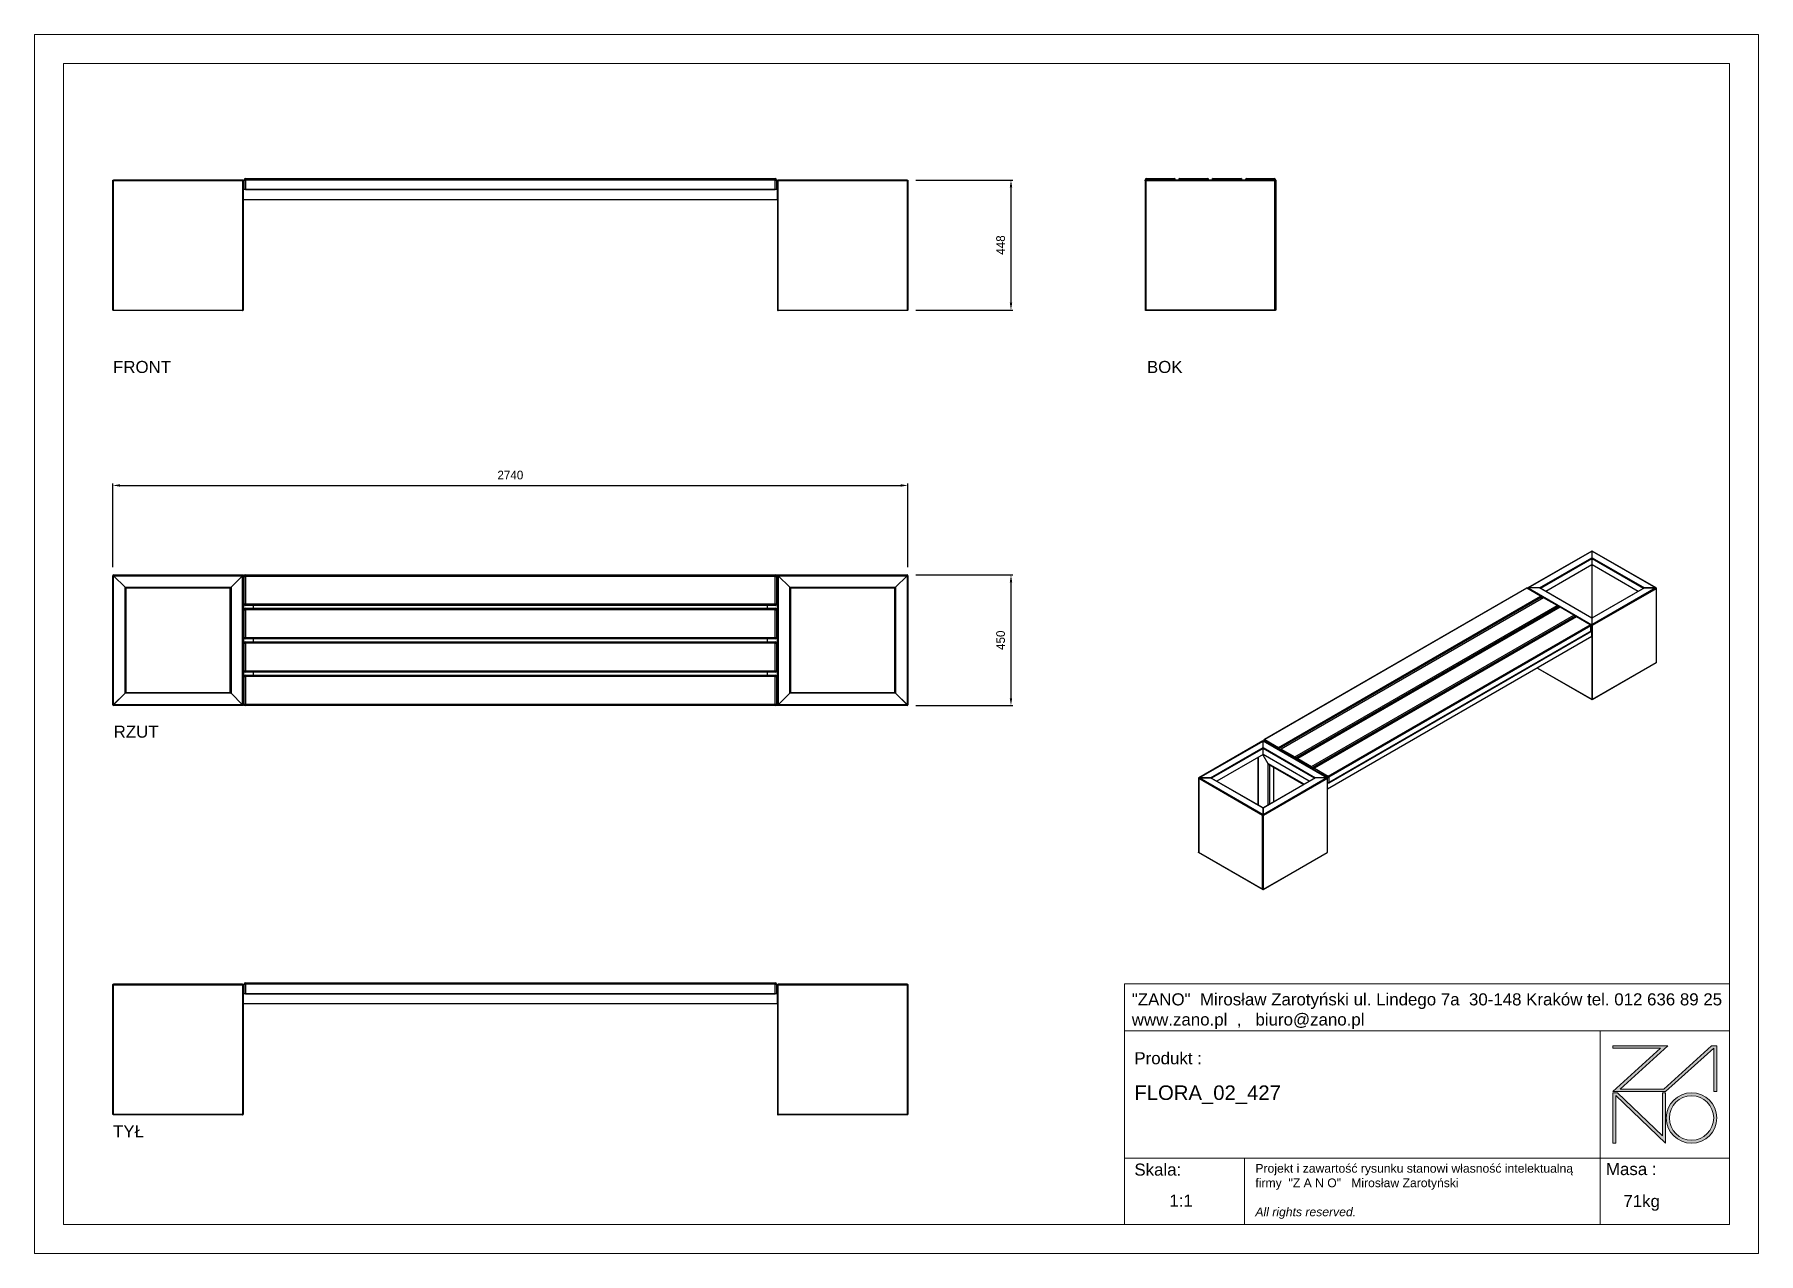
# Model space of a CAD drawing. Header units: millimetres. Extents: x -3518 to 2422, y -6371 to -2171.
import ezdxf

# ---------------------------------------------------------------- set-up
doc = ezdxf.new("R2010")
doc.units = ezdxf.units.MM
doc.header["$PDSIZE"] = -1
doc.layers.add('tabelka', color=155, linetype='Continuous')
doc.layers.add('WYMIAR', color=96, linetype='Continuous')
doc.dimstyles.new('1-1', dxfattribs={"dimtxt": 30, "dimasz": 25, "dimexe": 6.25, "dimexo": 30, "dimgap": 20.625, "dimtad": 1, "dimdec": 1, "dimtxsty": 'Standard', "dimcen": 0, "dimclrd": 2, "dimclre": 2, "dimclrt": 2, "dimadec": 0, "dimazin": 0, "dimtfac": 1, "dimtdec": 1, "dimtmove": 0, "dimatfit": 3, "dimfxl": 0, "dimarcsym": 0})

msp = doc.modelspace()

# ---------------------------------------------------------------- texts
at = {"layer": 'WYMIAR', "char_height": 41.5951, "width": 196.5247, "attachment_point": 1}
for s, insert in [('{\\f@Arial Unicode MS|b0|i0|c238|p34;FRONT}', (-3246.99, -3295.82)), ('{\\f@Arial Unicode MS|b0|i0|c238|p34;BOK}', (315.21, -3295.82)), ('{\\f@Arial Unicode MS|b0|i0|c238|p34;RZUT}', (-3244.98, -4552.33)), ('{\\f@Arial Unicode MS|b0|i0|c238|p34;TYŁ}', (-3246.99, -5929.05))]:
    msp.add_mtext(s, dxfattribs=dict(at, insert=insert))

# ---------------------------------------------------------------- blocks, each defined once
blk = doc.blocks.new('zano')
at = {"layer": 'Defpoints', "lineweight": 5}
for points in [[(6270.2, 3716.2), (6270.2, 3707.4), (6434.8, 3707.4), (6270.2, 3558.4), (6452.4, 3558.4), (6617.9, 3708.2), (6617.9, 3558.4), (6628.6, 3558.4), (6628.6, 3716.2), (6610.7, 3716.2), (6446.1, 3567.2), (6295.4, 3567.2), (6459.9, 3716.2), (6270.2, 3716.2), (6270.2, 3707.4)], [(6270.2, 3554.4), (6286.2, 3554.4), (6441.7, 3405.6), (6441.7, 3554.4), (6452.4, 3554.4), (6452.4, 3380.5), (6281, 3544.6), (6281, 3380.5), (6270.2, 3380.5)]]:
    blk.add_hatch(color=251, dxfattribs=at).paths.add_polyline_path(points)
h = blk.add_hatch(color=251, dxfattribs=at)
h.paths.add_polyline_path([(6454.7, 3467.4, 1), (6628.6, 3467.4, 1)])
h.paths.add_polyline_path([(6617.9, 3467.4, -1), (6465.4, 3467.4, -1)], flags=16)
at = {"layer": 'Defpoints', "color": 251, "lineweight": 5}
blk.add_lwpolyline([(6434.8, 3707.4), (6270.2, 3558.4), (6452.4, 3558.4), (6617.9, 3708.2), (6617.9, 3558.4), (6628.6, 3558.4), (6628.6, 3716.2), (6610.7, 3716.2), (6446.1, 3567.2), (6295.4, 3567.2), (6459.9, 3716.2), (6270.2, 3716.2), (6270.2, 3707.4), (6432.1, 3707.4)], dxfattribs=at)
for points in [[(6270.2, 3716.2), (6270.2, 3707.4), (6434.8, 3707.4), (6270.2, 3558.4), (6452.4, 3558.4), (6617.9, 3708.2), (6617.9, 3558.4), (6628.6, 3558.4), (6628.6, 3716.2), (6610.7, 3716.2), (6446.1, 3567.2), (6295.4, 3567.2), (6459.9, 3716.2), (6270.2, 3716.2), (6270.2, 3707.4)], [(6270.2, 3554.4), (6286.2, 3554.4), (6441.7, 3405.6), (6441.7, 3554.4), (6452.4, 3554.4), (6452.4, 3380.5), (6281, 3544.6), (6281, 3380.5), (6270.2, 3380.5)]]:
    blk.add_lwpolyline(points, close=True, dxfattribs=at)
for radius in [87, 76.3]:
    blk.add_circle((6541.7, 3467.4), radius, dxfattribs=at)
blk = doc.blocks.new('TABELA')
at = {"layer": 'tabelka', "lineweight": 5}
for p, q in [((4587.4, 3929.4), (6672.4, 3929.4)), ((4587.4, 3767.6), (4587.4, 3929.4)), ((4587.4, 3929.4), (6672.4, 3929.4)), ((6226.5, 3767.6), (6226.5, 3329)), ((4587.4, 3329), (6672.4, 3329)), ((5001.6, 3329), (5001.6, 3100.4)), ((6226.5, 3329), (6226.5, 3100.4))]:
    blk.add_line(p, q, dxfattribs=at)
blk.add_lwpolyline([(4587.4, 3767.6), (6672.4, 3767.6), (6672.4, 3100.4), (4587.4, 3100.4)], close=True, dxfattribs=at)
blk.add_blockref('zano', (0, 0))
at = {"layer": 'tabelka', "lineweight": 5, "attachment_point": 1}
for s, insert, char_height, width in [('{\\fArial|b0|i0|c238|p34;"ZANO"  Mirosław Zarotyński ul. Lindego 7a  30-148 Kraków tel. 012 636 89 25\\Pwww.zano.pl  ,   biuro@zano.pl}', (4613, 3896.9), 41.595, 2040.38), ('{\\fArial|b0|i0|c238|p34;Produkt : }', (4622, 3694.1), 41.595, 265.273), ('{\\fArial|b0|i0|c238|p34;FLORA_02_427 }', (4622, 3579.5), 50, 713.135), ('{\\fArial|b0|i0|c238|p34;Skala: }', (4622, 3310.3), 41.595, 191.675), ('{\\fArial|b0|i0|c238|p34;Masa :}', (6246.7, 3312.2), 41.595, 200.457), ('{\\fArial|b0|i0|c238|p34;1:1}', (4742.5, 3203.5), 41.595, 42.482), ('{\\fArial|b0|i0|c238|p34;71kg}', (6306.7, 3201.8), 41.595, 42.482)]:
    blk.add_mtext(s, dxfattribs=dict(at, insert=insert, char_height=char_height, width=width))
at = {"layer": 'tabelka', "color": 1, "lineweight": 5, "insert": (5038.9, 3308.9), "char_height": 30, "width": 1186.12, "attachment_point": 1}
blk.add_mtext('{\\fArial|b0|i0|c0|p34;Projekt i zawartość rysunku stanowi własność intelektualną firmy \\fArial|b0|i0|c238|p34; "Z A N O"   Mirosław Zarotyński\\fArial|b0|i1|c238|p34;\\P\\PAll rights reserved.}', dxfattribs=at)
blk = doc.blocks.new('izometria')
for p, q in [((-5038.4, 1759), (-5352.8, 1577.5)), ((-5350.9, 1577.6), (-5036.9, 1758.8)), ((-5295, 1577.6), (-5036.9, 1726.5)), ((-5036.9, 1721.6), (-5289.9, 1575.6)), ((-5036.9, 1758.8), (-5036.9, 1726.5)), ((-5036.9, 1721.6), (-5036.9, 1692.2)), ((-5036.8, 1758.8), (-4723, 1577.6)), ((-5036.8, 1726.5), (-5036.8, 1758.8)), ((-5036.8, 1726.5), (-4778.9, 1577.6)), ((-5036.8, 1692.2), (-5036.8, 1721.6)), ((-4783.9, 1575.6), (-5036.8, 1721.6)), ((-4721.4, 1577.7), (-5035.4, 1759)), ((-5036.9, 1692.2), (-5264.4, 1560.9)), ((-5037.6, 1691.9), (-5037.6, 1430)), ((-4809.4, 1560.9), (-5036.8, 1692.2)), ((-5036.2, 1430), (-5036.2, 1691.9)), ((-5359.4, 1576.8), (-6649.8, 831.8)), ((-5356.9, 1576.5), (-6647.3, 831.6)), ((-6580.2, 792.8), (-5289.7, 1537.8)), ((-5286.2, 1531.6), (-6576.6, 786.7)), ((-5278, 1529.8), (-6568.5, 784.9)), ((-5275.5, 1529.6), (-6566, 784.6)), ((-5289.7, 1537.8), (-5356.9, 1576.5)), ((-5287.2, 1538), (-5354.4, 1576.8)), ((-5350.9, 1577.6), (-5036.9, 1396.3)), ((-5350.9, 1577.6), (-5350.9, 1577.6)), ((-5295, 1577.6), (-5350.9, 1577.6)), ((-5036.9, 1428.6), (-5295, 1577.6)), ((-5036.9, 1429.6), (-5292, 1576.8)), ((-5286.2, 1525.2), (-5286.2, 1531.6)), ((-5277.3, 1530.2), (-5284.8, 1534.5)), ((-5284.7, 1526), (-5284.7, 1533.7)), ((-5208.4, 1490.8), (-5275.5, 1529.6)), ((-5205.9, 1491.1), (-5273, 1529.8)), ((-4723, 1577.5), (-5036.9, 1396.3)), ((-4778.9, 1577.5), (-5036.9, 1428.6)), ((-4781.9, 1576.8), (-5036.9, 1429.6)), ((-4720.8, 1573.9), (-5035.5, 1392.2)), ((-4778.9, 1577.6), (-4778.9, 1577.5)), ((-4723, 1577.6), (-4778.9, 1577.6)), ((-4778.9, 1577.5), (-4723, 1577.5)), ((-4721.5, 1576), (-4720.8, 1576.3)), ((-4720.8, 1573.9), (-4720.8, 1210.5)), ((-4719.9, 1211.7), (-4719.9, 1575.1)), ((-6498.8, 745.8), (-5208.4, 1490.8)), ((-5204.8, 1484.7), (-6495.3, 739.7)), ((-5196.7, 1482.9), (-6487.2, 737.9)), ((-5194.2, 1482.7), (-6484.7, 737.7)), ((-6417.5, 698.9), (-5127.1, 1443.9)), ((-5204.8, 1478.2), (-5204.8, 1484.7)), ((-5196, 1483.3), (-5203.4, 1487.6)), ((-5203.4, 1479.1), (-5203.4, 1486.7)), ((-5127.1, 1443.9), (-5194.2, 1482.7)), ((-5124.6, 1444.1), (-5191.7, 1482.9)), ((-5123.5, 1437.7), (-6414, 692.8)), ((-5115.4, 1436), (-6405.9, 691)), ((-5112.9, 1435.7), (-6403.4, 690.7)), ((-5036.9, 1366.9), (-6338, 615.8)), ((-6336.2, 652), (-5045.7, 1396.9)), ((-5042.2, 1390.8), (-6332.7, 645.8)), ((-6332.7, 618.9), (-5042.2, 1363.9)), ((-5123.5, 1431.3), (-5123.5, 1437.7)), ((-5114.7, 1436.3), (-5122.1, 1440.6)), ((-5122.1, 1432.1), (-5122.1, 1439.8)), ((-5045.7, 1396.9), (-5112.9, 1435.7)), ((-5043.2, 1397.2), (-5110.4, 1436)), ((-5042.2, 1363.9), (-5042.2, 1390.8)), ((-5038.3, 1392.2), (-5040.8, 1393.7)), ((-5040.7, 1365.9), (-5040.7, 1392.8)), ((-5040.7, 1369.1), (-5036.9, 1366.9)), ((-5036.9, 1366.9), (-5040.7, 1366.9)), ((-5036.9, 1393.1), (-5038.3, 1392.2)), ((-5038.3, 1392.2), (-5038.3, 1367.7)), ((-5036.9, 1428.6), (-5036.9, 1396.3)), ((-5036.9, 1428.6), (-5036.9, 1396.3)), ((-5036.9, 1396.3), (-5036.9, 1394.7)), ((-5036.9, 1394.7), (-5036.9, 1396.3)), ((-5036.9, 1393.1), (-5036.9, 1366.9)), ((-5036.9, 1393.1), (-5035.5, 1392.2)), ((-5036.9, 1393.1), (-5036.9, 1029.7)), ((-5036.9, 1338.3), (-5036.9, 1366.9)), ((-5035.5, 1392.2), (-5035.5, 1028.9)), ((-5036.9, 1338.3), (-6338, 587.2)), ((-5038.3, 1337.5), (-5038.3, 1029.7)), ((-5036.9, 1338.3), (-5036.9, 1030.5)), ((-5035.5, 1028.9), (-4720.8, 1210.5)), ((-4720.1, 1210.1), (-5035.5, 1028.1)), ((-4720.1, 1210.1), (-4720.1, 1211.2)), ((-5305.8, 1183.1), (-5037.7, 1028.3)), ((-5304.9, 1183.6), (-5038.3, 1029.7)), ((-5036.9, 1030.5), (-5038.3, 1029.7)), ((-5036.9, 1030.5), (-5036.9, 1030.5)), ((-5036.9, 1030.5), (-5036.9, 1030.5)), ((-5036.9, 1029.7), (-5035.5, 1028.9)), ((-5036.9, 1028.2), (-5036.6, 1029.5)), ((-5036.9, 1028.2), (-5036.2, 1027.8)), ((-5036.2, 1027.8), (-5035.9, 1029.1)), ((-6657.2, 824.4), (-6971.6, 642.9)), ((-6970.1, 642.8), (-6656.2, 824)), ((-6914.2, 642.8), (-6656.2, 791.8)), ((-6656.2, 786.9), (-6909.1, 640.8)), ((-6656.2, 791.8), (-6656.2, 824)), ((-6342.2, 642.8), (-6656.2, 824)), ((-6656.2, 791.8), (-6398.1, 642.8)), ((-6656.2, 757.5), (-6656.2, 786.9)), ((-6403.2, 640.8), (-6656.2, 786.9)), ((-6340.2, 642.6), (-6655.2, 824.5)), ((-6652.3, 827.5), (-6652.3, 822.8)), ((-6583.7, 786.7), (-6650.9, 825.4)), ((-6650.9, 825.4), (-6650.9, 822)), ((-6647.3, 831.6), (-6580.2, 792.8)), ((-6583.7, 783.2), (-6583.7, 786.7)), ((-6576.6, 786.7), (-6576.6, 779.1)), ((-6571, 780.5), (-6571, 775.9)), ((-6502.4, 739.7), (-6569.6, 778.5)), ((-6569.6, 778.5), (-6569.6, 775)), ((-6566, 784.6), (-6498.8, 745.8)), ((-6656.2, 757.5), (-6883.7, 626.1)), ((-6681.8, 742.7), (-6681.8, 509.6)), ((-6679.9, 743.8), (-6679.9, 508.5)), ((-6657.1, 757), (-6632.4, 714.3)), ((-6428.7, 626.1), (-6656.2, 757.5)), ((-6632.4, 714.3), (-6632.4, 508.5)), ((-6454.2, 611.4), (-6632.4, 714.3)), ((-6627.9, 709.5), (-6456.1, 610.3)), ((-6623.4, 706.9), (-6623.4, 513.7)), ((-6604.1, 695.8), (-6604.1, 524.8)), ((-6602.3, 525.9), (-6602.3, 694.7)), ((-6502.4, 736.2), (-6502.4, 739.7)), ((-6495.3, 739.7), (-6495.3, 732.2)), ((-6489.7, 733.6), (-6489.7, 728.9)), ((-6421.1, 692.8), (-6488.2, 731.6)), ((-6488.2, 731.6), (-6488.2, 728.1)), ((-6484.7, 737.7), (-6417.5, 698.9)), ((-6421.1, 689.3), (-6421.1, 692.8)), ((-6414, 692.8), (-6414, 685.2)), ((-6408.4, 686.7), (-6408.4, 682)), ((-6339.7, 645.8), (-6406.9, 684.6)), ((-6406.9, 684.6), (-6406.9, 681.1)), ((-6403.4, 690.7), (-6336.2, 652)), ((-6973.1, 640.3), (-6973.1, 277)), ((-6971.6, 641.2), (-6972.2, 641.5)), ((-6658.3, 457.9), (-6972.2, 639.1)), ((-6972.2, 639.1), (-6972.2, 275.7)), ((-6914.2, 642.8), (-6970.1, 642.8)), ((-6656.2, 461.6), (-6970.1, 642.7)), ((-6970.1, 642.7), (-6914.2, 642.7)), ((-6914.2, 642.7), (-6914.2, 642.8)), ((-6656.2, 493.8), (-6914.2, 642.7)), ((-6656.2, 494.8), (-6911.2, 642)), ((-6342.2, 642.8), (-6656.1, 461.6)), ((-6398.1, 642.8), (-6656.1, 493.8)), ((-6401.1, 642.1), (-6656.1, 494.8)), ((-6339.4, 639.5), (-6654.1, 457.9)), ((-6342.2, 642.8), (-6398.1, 642.8)), ((-6339.9, 640.8), (-6339.4, 641.1)), ((-6339.7, 642.2), (-6339.7, 645.8)), ((-6339.4, 639.5), (-6339.4, 641.1)), ((-6339.4, 276.1), (-6339.4, 639.5)), ((-6338, 615.8), (-6339.4, 616.6)), ((-6338, 615.8), (-6338, 618.2)), ((-6338, 587.2), (-6338, 615.8)), ((-6332.7, 645.8), (-6332.7, 618.9)), ((-6338, 587.2), (-6339.4, 588.1)), ((-6656.9, 458.7), (-6658.3, 457.9)), ((-6658.3, 94.5), (-6658.3, 457.9)), ((-6655.6, 459.3), (-6656.8, 458.7)), ((-6656.2, 493.8), (-6656.2, 461.6)), ((-6656.2, 459.9), (-6656.2, 461.6)), ((-6656.1, 461.6), (-6656.1, 493.8)), ((-6656.1, 459.9), (-6656.1, 461.6)), ((-6655.5, 458.7), (-6654.1, 457.9)), ((-6654.1, 94.5), (-6654.1, 457.9)), ((-6973, 275.3), (-6973, 276.4)), ((-6656.2, 92.5), (-6973, 275.3)), ((-6658.3, 94.5), (-6972.2, 275.7)), ((-6340.8, 274.5), (-6656.2, 92.5)), ((-6654.1, 94.5), (-6339.4, 276.1)), ((-6340.1, 275.1), (-6340.3, 275.6)), ((-6656.2, 92.5), (-6656.2, 94))]:
    blk.add_line(p, q)
at = {"flags": 128}
for points in [[(-5036.8, 1758.1), (-5036.9, 1758.1), (-5036.9, 1758.1)], [(-5036.8, 1756.9), (-5036.9, 1756.9), (-5036.9, 1756.9)], [(-5036.9, 1726.5), (-5036.9, 1726), (-5036.9, 1725.4), (-5036.9, 1724.8), (-5036.9, 1724.1), (-5036.9, 1723.4), (-5036.9, 1722.7), (-5036.9, 1722.2), (-5036.9, 1721.6)], [(-5036.8, 1721.6), (-5036.8, 1722.1), (-5036.8, 1722.6), (-5036.8, 1723.2), (-5036.8, 1723.8), (-5036.8, 1724.4), (-5036.8, 1725), (-5036.8, 1725.5), (-5036.8, 1726.1), (-5036.8, 1726.5)], [(-5036.9, 1429.6), (-5036.9, 1429.6), (-5036.9, 1429.5), (-5036.9, 1429.3), (-5036.9, 1429), (-5036.9, 1428.6)], [(-5036.9, 1428.6), (-5036.9, 1429), (-5036.9, 1429.3), (-5036.9, 1429.5), (-5036.9, 1429.6), (-5036.9, 1429.6)], [(-5036.9, 1394.7), (-5036.9, 1394.5), (-5036.9, 1394.4), (-5036.9, 1394.2), (-5036.9, 1394), (-5036.9, 1393.8), (-5036.9, 1393.6), (-5036.9, 1393.4), (-5036.9, 1393.2), (-5036.9, 1393.1)], [(-5038.3, 1029.7), (-5038.3, 1029.3), (-5038.2, 1029), (-5038.1, 1028.7), (-5037.9, 1028.5), (-5037.7, 1028.3), (-5037.5, 1028.2), (-5037.2, 1028.2), (-5036.9, 1028.2)], [(-6656.2, 786.9), (-6656.2, 787.3), (-6656.2, 787.9), (-6656.2, 788.4), (-6656.2, 789), (-6656.2, 789.6), (-6656.2, 790.2), (-6656.2, 790.8), (-6656.2, 791.3), (-6656.2, 791.8)], [(-6656.2, 791.8), (-6656.2, 791.3), (-6656.2, 790.8), (-6656.2, 790.2), (-6656.2, 789.6), (-6656.2, 789), (-6656.2, 788.4), (-6656.2, 787.9), (-6656.2, 787.3), (-6656.2, 786.9)], [(-6656.2, 494.8), (-6656.2, 494.8), (-6656.2, 494.7), (-6656.2, 494.5), (-6656.2, 494.2), (-6656.2, 493.8)], [(-6656.1, 493.8), (-6656.1, 494.2), (-6656.1, 494.6), (-6656.1, 494.8), (-6656.1, 494.8)]]:
    blk.add_lwpolyline(points, dxfattribs=at)
for centre, radius, start, end in [((-5356.9, 1572.5), 5, 60.00269, 119.99731), ((-5358.3, 1574.5), 2.51, 54.38247, 114.30751), ((-5355.4, 1574.5), 2.51, 65.69196, 125.61853), ((-5288.2, 1535.7), 2.51, 65.69196, 125.61853), ((-5293.8, 1531.3), 7.68, 2.6056, 57.39445), ((-5289.7, 1533.7), 5, 0, 60.00269), ((-5287.2, 1533.9), 2.51, 294.37219, 354.30824), ((-5275.5, 1525.5), 5, 60.00269, 119.99731), ((-5277, 1527.6), 2.51, 54.38277, 114.30709), ((-5274.1, 1527.6), 2.51, 65.69196, 125.61853), ((-4721.3, 1575.1), 1.31, 290.77509, 69.22442), ((-5206.9, 1488.8), 2.51, 65.69196, 125.61853), ((-5212.5, 1484.3), 7.68, 2.60556, 57.39447), ((-5208.4, 1486.7), 5, 0, 60.00269), ((-5205.9, 1487), 2.51, 294.37218, 354.30806), ((-5194.2, 1478.6), 5, 60.00269, 119.99731), ((-5195.7, 1480.6), 2.51, 54.3828, 114.30709), ((-5192.8, 1480.6), 2.51, 65.69196, 125.61853), ((-5125.6, 1441.8), 2.51, 65.69196, 125.61853), ((-5131.2, 1437.4), 7.68, 2.60557, 57.39448), ((-5127.1, 1439.8), 5, 0, 60.00269), ((-5124.6, 1440), 2.51, 294.37239, 354.30776), ((-5112.9, 1431.6), 5, 60.00269, 119.99731), ((-5114.4, 1433.7), 2.51, 54.38277, 114.30709), ((-5111.4, 1433.7), 2.51, 65.69196, 125.61853), ((-5044.3, 1394.9), 2.51, 65.69196, 125.61853), ((-5049.9, 1390.5), 7.68, 2.60542, 57.39458), ((-5045.7, 1392.8), 5, 360, 60.00269), ((-5043.2, 1393.1), 2.51, 294.37179, 354.30809), ((-5043.2, 1366.2), 2.51, 294.37179, 354.30809), ((-4721.4, 1211.9), 1.51, 294.3745, 354.3019), ((-5036.6, 1029.9), 2.15, 280.63303, 300.89526), ((-6647.3, 827.5), 5, 119.99731, 180), ((-6649.8, 827.7), 2.51, 185.69424, 245.62634), ((-6643.2, 825.1), 7.68, 122.60549, 177.39451), ((-6648.8, 829.5), 2.51, 54.38247, 114.30751), ((-6576, 786.3), 7.68, 122.60549, 177.39451), ((-6580.2, 793.5), 7.69, 242.60963, 297.39032), ((-6584.3, 786.3), 7.68, 2.6056, 57.39445), ((-6566, 780.5), 5, 119.99731, 180), ((-6568.5, 780.8), 2.51, 185.69436, 245.62622), ((-6561.9, 778.2), 7.68, 122.60549, 177.39451), ((-6567.5, 782.6), 2.51, 54.38277, 114.30709), ((-6494.7, 739.4), 7.68, 122.60549, 177.39451), ((-6498.8, 746.5), 7.69, 242.60961, 297.39036), ((-6503, 739.4), 7.68, 2.60556, 57.39447), ((-6484.7, 733.6), 5, 119.99731, 180), ((-6487.2, 733.8), 2.51, 185.69424, 245.62627), ((-6480.6, 731.2), 7.68, 122.60549, 177.39451), ((-6486.2, 735.6), 2.51, 54.3828, 114.30709), ((-6413.4, 692.4), 7.68, 122.60549, 177.39451), ((-6417.5, 699.6), 7.69, 242.6096, 297.39035), ((-6421.7, 692.4), 7.68, 2.60557, 57.39448), ((-6403.4, 686.7), 5, 119.99731, 180), ((-6405.9, 686.9), 2.51, 185.69407, 245.6264), ((-6399.2, 684.3), 7.68, 122.60549, 177.39451), ((-6404.8, 688.7), 2.51, 54.38277, 114.30709), ((-6971.8, 640.3), 1.31, 110.78328, 249.21642), ((-6332.1, 645.5), 7.68, 122.60549, 177.39451), ((-6336.2, 652.7), 7.69, 242.6095, 297.3905), ((-6336.2, 625.8), 7.77, 245.95798, 297.20525), ((-6340.3, 645.5), 7.68, 2.60542, 57.39458), ((-6656.2, 461.9), 4.61, 242.60972, 297.39037), ((-6656.2, 460), 1.54, 242.6102, 297.38973), ((-6971.6, 277.1), 1.51, 185.6945, 245.62548), ((-6342.6, 277.6), 3.55, 300.54373, 315.03694), ((-6656.2, 98.6), 4.61, 242.60972, 297.39037)]:
    blk.add_arc(centre, radius, start, end)
for centre, major_axis, ratio, start_param, end_param in [((-5350.9, 1575.1), (2.49, 1.88), 0.711574, 1.079343, 1.965836), ((-5295, 1575.1), (4.24, 0), 0.577382, 0.785479, 1.570796), ((-4778.9, 1575.1), (4.24, 0), 0.577382, 1.570796, 2.538934), ((-4778.9, 1575.1), (4.24, 0), 0.577382, 1.570796, 2.356113), ((-5036.9, 1393.9), (0.91, 2.92), 0.368996, 0.702745, 2.273541), ((-6656.2, 821.6), (0.91, 2.92), 0.368996, 6.200613, 6.98593), ((-6627.9, 716.9), (-4.53, 7.84), 0.577335, 1.570756, 2.356235), ((-6627.9, 716.9), (-4.53, 7.84), 0.577335, 1.570756, 2.356235), ((-6914.2, 640.4), (4.24, 0), 0.577382, 0.602658, 1.570796), ((-6914.2, 640.3), (4.24, 0), 0.577382, 0.785479, 1.570796), ((-6398.1, 640.3), (4.24, 0), 0.577382, 1.570796, 2.356113), ((-6398.1, 640.3), (4.24, 0), 0.577382, 1.570796, 2.356113), ((-6342.2, 640.3), (2.49, 1.88), 0.711574, 5.791732, 7.362529)]:
    blk.add_ellipse(centre, major_axis=major_axis, ratio=ratio, start_param=start_param, end_param=end_param)
for points, knots in [([(-5036.9, 1758.8), (-5037.2, 1758.9), (-5037.8, 1759.1), (-5038.3, 1759.1), (-5038.4, 1758.9), (-5038.4, 1758.9)], [0, 0, 0, 0, 0.499964, 0.999922, 1, 1, 1, 1]), ([(-5035.4, 1758.9), (-5035.4, 1758.9), (-5035.4, 1759.3), (-5036.1, 1759.1), (-5036.6, 1758.9), (-5036.8, 1758.8)], [0, 0, 0, 0, 0.000064, 0.499987, 1, 1, 1, 1]), ([(-5353.6, 1576.3), (-5353.5, 1576.5), (-5353.4, 1577), (-5352.9, 1577.5), (-5352.1, 1577.7), (-5351.4, 1577.7), (-5351, 1577.6), (-5350.9, 1577.6)], [0, 0, 0, 0, 0.136815, 0.408693, 0.695725, 0.845849, 1, 1, 1, 1]), ([(-4723, 1577.6), (-4722.7, 1577.7), (-4722.1, 1578), (-4721.4, 1577.8), (-4720.9, 1577.2), (-4720.9, 1576.6), (-4720.8, 1576.3)], [0, 0, 0, 0, 0.250029, 0.500014, 0.750017, 1, 1, 1, 1]), ([(-4720.8, 1573.9), (-4720.9, 1574.2), (-4720.9, 1574.9), (-4721.4, 1576), (-4722.1, 1576.9), (-4722.7, 1577.3), (-4723, 1577.5)], [0, 0, 0, 0, 0.249999, 0.499998, 0.749998, 1, 1, 1, 1]), ([(-5036.9, 1396.3), (-5036.8, 1396.2), (-5036.6, 1395.9), (-5036.2, 1395.3), (-5035.9, 1394.5), (-5035.6, 1393.6), (-5035.5, 1392.8), (-5035.5, 1392.4), (-5035.5, 1392.2)], [0, 0, 0, 0, 0.163333, 0.301083, 0.499179, 0.723157, 0.854997, 1, 1, 1, 1]), ([(-5036.9, 1394.7), (-5036.9, 1394.5), (-5036.9, 1394.3), (-5036.9, 1393.9), (-5036.9, 1393.5), (-5036.9, 1393.3), (-5036.9, 1393.1), (-5036.9, 1393.1)], [0, 0, 0, 0, 0.335519, 0.545845, 0.757176, 0.874165, 1, 1, 1, 1]), ([(-6656.2, 824), (-6656.3, 824.1), (-6656.5, 824.4), (-6656.8, 824.5), (-6657.1, 824.6), (-6657.2, 824.4), (-6657.2, 824.4)], [0, 0, 0, 0, 0.321209, 0.592075, 0.981636, 1, 1, 1, 1]), ([(-6972.2, 641.5), (-6972.2, 641.9), (-6972.2, 642.2), (-6972, 642.6), (-6971.8, 642.8), (-6971.4, 643.1), (-6971.2, 643.1), (-6970.6, 643.1), (-6970.4, 643), (-6970.1, 642.8)], [0, 0, 0, 0, 0.25, 0.25, 0.5, 0.5, 0.75, 0.75, 1, 1, 1, 1]), ([(-6970.1, 642.7), (-6970.4, 642.6), (-6970.6, 642.4), (-6971.2, 641.8), (-6971.4, 641.5), (-6971.8, 640.8), (-6972, 640.5), (-6972.2, 639.8), (-6972.2, 639.4), (-6972.2, 639.1)], [0, 0, 0, 0, 0.25, 0.25, 0.5, 0.5, 0.75, 0.75, 1, 1, 1, 1]), ([(-6339.4, 639.5), (-6339.4, 639.5), (-6339.4, 639.6), (-6339.4, 639.8), (-6339.5, 639.9), (-6339.5, 640), (-6339.5, 640.2), (-6339.6, 640.3), (-6339.7, 640.5), (-6339.7, 640.6), (-6339.8, 640.8), (-6339.9, 640.9), (-6340, 641.1), (-6340.1, 641.2), (-6340.2, 641.4), (-6340.3, 641.5), (-6340.5, 641.6), (-6340.6, 641.8), (-6340.7, 641.9), (-6340.9, 642), (-6341, 642.2), (-6341.2, 642.3), (-6341.3, 642.4), (-6341.5, 642.5), (-6341.7, 642.6), (-6341.9, 642.6), (-6342, 642.7), (-6342.2, 642.8), (-6342.2, 642.8)], [0, 0, 0, 0, 0.034544, 0.069383, 0.104519, 0.139955, 0.175693, 0.211737, 0.248088, 0.284749, 0.321722, 0.359009, 0.396613, 0.434536, 0.47278, 0.511346, 0.550237, 0.589455, 0.629002, 0.668879, 0.709089, 0.749632, 0.790511, 0.831728, 0.873283, 0.91518, 0.957418, 1, 1, 1, 1]), ([(-6658.3, 457.9), (-6658.3, 458.2), (-6658.2, 458.5), (-6658, 459.3), (-6657.9, 459.6), (-6657.5, 460.3), (-6657.3, 460.6), (-6656.8, 461.2), (-6656.5, 461.4), (-6656.2, 461.6)], [0, 0, 0, 0, 0.25, 0.25, 0.5, 0.5, 0.75, 0.75, 1, 1, 1, 1]), ([(-6656.9, 458.7), (-6656.9, 458.8), (-6656.9, 458.9), (-6656.8, 459.1), (-6656.8, 459.3), (-6656.6, 459.5), (-6656.6, 459.6), (-6656.4, 459.8), (-6656.3, 459.9), (-6656.2, 459.9)], [0, 0, 0, 0, 0.25, 0.25, 0.5, 0.5, 0.75, 0.75, 1, 1, 1, 1]), ([(-6656.1, 461.6), (-6655.8, 461.4), (-6655.6, 461.2), (-6655.1, 460.6), (-6654.8, 460.3), (-6654.5, 459.6), (-6654.3, 459.3), (-6654.1, 458.5), (-6654, 458.2), (-6654.1, 457.9)], [0, 0, 0, 0, 0.25, 0.25, 0.5, 0.5, 0.75, 0.75, 1, 1, 1, 1]), ([(-6656.1, 459.9), (-6656, 459.9), (-6655.9, 459.8), (-6655.8, 459.6), (-6655.7, 459.5), (-6655.6, 459.3), (-6655.5, 459.1), (-6655.5, 458.9), (-6655.5, 458.8), (-6655.5, 458.7)], [0, 0, 0, 0, 0.25, 0.25, 0.5, 0.5, 0.75, 0.75, 1, 1, 1, 1])]:
    blk.add_open_spline(points, degree=3, knots=knots)
blk = doc.blocks.new('rzut')
for p, q in [((-3246, 2633.7), (-3248, 2633.7)), ((-3248, 2189.7), (-3248, 2633.7)), ((-3245, 2636.7), (-2800, 2636.7)), ((-3245, 2634.7), (-3245, 2636.7)), ((-3245, 2189.8), (-3245, 2633.6)), ((-3245, 2633.6), (-3205.5, 2594.1)), ((-3244.9, 2633.7), (-2801, 2633.7)), ((-3205.4, 2594.2), (-3244.9, 2633.7)), ((-2840.5, 2594.2), (-2801, 2633.7)), ((-2801, 2189.7), (-2801, 2633.7)), ((-2800, 2634.7), (-2800, 2636.7)), ((-2800, 2634.7), (-2798, 2634.7)), ((-2798, 2636.7), (-2790.5, 2636.7)), ((-2795, 2633.8), (-2798, 2636.7)), ((-2798, 2634.7), (-2798, 2636.7)), ((-2798, 2634.7), (-2798, 2188.7)), ((-2795.5, 2631.7), (-2790.5, 2631.7)), ((-2795.5, 2536.7), (-2795.5, 2631.7)), ((-2790.5, 2636.7), (-2790.5, 2631.7)), ((-2790.5, 2636.7), (-965.5, 2636.7)), ((-2790.5, 2631.7), (-2790.5, 2536.7)), ((-965.5, 2631.7), (-2790.5, 2631.7)), ((-965.5, 2631.7), (-965.5, 2636.7)), ((-965.5, 2636.7), (-958, 2636.7)), ((-965.5, 2536.7), (-965.5, 2631.7)), ((-965.5, 2631.7), (-960.5, 2631.7)), ((-960.9, 2633.8), (-958, 2636.7)), ((-960.5, 2631.7), (-960.5, 2536.7)), ((-958, 2636.7), (-958, 2634.7)), ((-958, 2188.7), (-958, 2634.7)), ((-956, 2634.7), (-958, 2634.7)), ((-956, 2636.7), (-511, 2636.7)), ((-956, 2634.7), (-956, 2636.7)), ((-955, 2633.7), (-955, 2189.7)), ((-955, 2633.7), (-915.5, 2594.2)), ((-955, 2633.7), (-511.1, 2633.7)), ((-915.5, 2594.2), (-955, 2633.7)), ((-511.1, 2633.7), (-550.6, 2594.2)), ((-550.5, 2594.1), (-511, 2633.6)), ((-511, 2634.7), (-511, 2636.7)), ((-511, 2633.6), (-511, 2189.8)), ((-510, 2633.7), (-508, 2633.7)), ((-508, 2633.7), (-508, 2189.7)), ((-3205.5, 2229.3), (-3205.5, 2594.1)), ((-3205.4, 2594.2), (-2840.5, 2594.2)), ((-3202.5, 2591.1), (-3202.5, 2232.3)), ((-2843.5, 2591.2), (-3202.4, 2591.2)), ((-2843.5, 2232.2), (-2843.5, 2591.2)), ((-2840.5, 2594.2), (-2840.5, 2229.2)), ((-915.5, 2229.2), (-915.5, 2594.2)), ((-915.5, 2594.2), (-550.6, 2594.2)), ((-912.5, 2591.2), (-912.5, 2232.2)), ((-553.6, 2591.2), (-912.5, 2591.2)), ((-553.5, 2232.3), (-553.5, 2591.1)), ((-550.5, 2594.1), (-550.5, 2229.3)), ((-2795.5, 2536.7), (-2790.5, 2536.7)), ((-2795.5, 2516.7), (-2790.5, 2516.7)), ((-2795.5, 2421.7), (-2795.5, 2516.7)), ((-2790.5, 2536.7), (-965.5, 2536.7)), ((-2790.5, 2531.7), (-2790.5, 2536.7)), ((-965.5, 2531.7), (-2790.5, 2531.7)), ((-2790.5, 2521.7), (-2790.5, 2516.7)), ((-2790.5, 2521.7), (-965.5, 2521.7)), ((-965.5, 2516.7), (-2790.5, 2516.7)), ((-2790.5, 2516.7), (-2790.5, 2421.7)), ((-2763, 2521.7), (-2763, 2531.7)), ((-993, 2531.7), (-993, 2521.7)), ((-965.5, 2536.7), (-965.5, 2531.7)), ((-965.5, 2536.7), (-960.5, 2536.7)), ((-965.5, 2516.7), (-965.5, 2521.7)), ((-965.5, 2421.7), (-965.5, 2516.7)), ((-965.5, 2516.7), (-960.5, 2516.7)), ((-960.5, 2516.7), (-960.5, 2421.7)), ((-2795.5, 2421.7), (-2790.5, 2421.7)), ((-2795.5, 2401.7), (-2790.5, 2401.7)), ((-2795.5, 2306.7), (-2795.5, 2401.7)), ((-2790.5, 2421.7), (-965.5, 2421.7)), ((-2790.5, 2416.7), (-2790.5, 2421.7)), ((-965.5, 2416.7), (-2790.5, 2416.7)), ((-2790.5, 2406.7), (-2790.5, 2401.7)), ((-2790.5, 2406.7), (-965.5, 2406.7)), ((-2790.5, 2401.7), (-2790.5, 2306.7)), ((-965.5, 2401.7), (-2790.5, 2401.7)), ((-2763, 2406.7), (-2763, 2416.7)), ((-993, 2416.7), (-993, 2406.7)), ((-965.5, 2421.7), (-965.5, 2416.7)), ((-965.5, 2421.7), (-960.5, 2421.7)), ((-965.5, 2401.7), (-965.5, 2406.7)), ((-965.5, 2306.7), (-965.5, 2401.7)), ((-965.5, 2401.7), (-960.5, 2401.7)), ((-960.5, 2401.7), (-960.5, 2306.7)), ((-2795.5, 2306.7), (-2790.5, 2306.7)), ((-2795.5, 2286.7), (-2790.5, 2286.7)), ((-2795.5, 2191.7), (-2795.5, 2286.7)), ((-2790.5, 2306.7), (-965.5, 2306.7)), ((-2790.5, 2301.7), (-2790.5, 2306.7)), ((-965.5, 2301.7), (-2790.5, 2301.7)), ((-2790.5, 2291.7), (-2790.5, 2286.7)), ((-2790.5, 2291.7), (-965.5, 2291.7)), ((-965.5, 2286.7), (-2790.5, 2286.7)), ((-2790.5, 2286.7), (-2790.5, 2191.7)), ((-2763, 2291.7), (-2763, 2301.7)), ((-993, 2301.7), (-993, 2291.7)), ((-965.5, 2306.7), (-965.5, 2301.7)), ((-965.5, 2306.7), (-960.5, 2306.7)), ((-965.5, 2286.7), (-965.5, 2291.7)), ((-965.5, 2191.7), (-965.5, 2286.7)), ((-965.5, 2286.7), (-960.5, 2286.7)), ((-960.5, 2286.7), (-960.5, 2191.7)), ((-3205.5, 2229.3), (-3245, 2189.8)), ((-3244.9, 2189.7), (-3205.4, 2229.2)), ((-2840.5, 2229.2), (-3205.4, 2229.2)), ((-3202.4, 2232.2), (-2843.5, 2232.2)), ((-2801, 2189.7), (-2840.5, 2229.2)), ((-915.5, 2229.2), (-955, 2189.7)), ((-915.5, 2229.2), (-955, 2189.7)), ((-550.6, 2229.2), (-915.5, 2229.2)), ((-912.5, 2232.2), (-553.6, 2232.2)), ((-550.6, 2229.2), (-511.1, 2189.7)), ((-511, 2189.8), (-550.5, 2229.3)), ((-3246, 2189.7), (-3248, 2189.7)), ((-3245, 2188.7), (-3245, 2186.7)), ((-2800, 2186.7), (-3245, 2186.7)), ((-2801, 2189.7), (-3244.9, 2189.7)), ((-2800, 2188.7), (-2798, 2188.7)), ((-2800, 2188.7), (-2800, 2186.7)), ((-2798, 2186.7), (-2795, 2189.7)), ((-2798, 2186.7), (-2798, 2188.7)), ((-2790.5, 2186.7), (-2798, 2186.7)), ((-2795.5, 2191.7), (-2790.5, 2191.7)), ((-2790.5, 2191.7), (-965.5, 2191.7)), ((-2790.5, 2186.7), (-2790.5, 2191.7)), ((-965.5, 2186.7), (-2790.5, 2186.7)), ((-965.5, 2191.7), (-965.5, 2186.7)), ((-965.5, 2191.7), (-960.5, 2191.7)), ((-958, 2186.7), (-965.5, 2186.7)), ((-958, 2186.7), (-960.9, 2189.7)), ((-958, 2188.7), (-958, 2186.7)), ((-956, 2188.7), (-958, 2188.7)), ((-956, 2188.7), (-956, 2186.7)), ((-511, 2186.7), (-956, 2186.7)), ((-511.1, 2189.7), (-955, 2189.7)), ((-511, 2188.7), (-511, 2186.7)), ((-510, 2189.7), (-508, 2189.7))]:
    blk.add_line(p, q)
at = {"flags": 128}
for points in [[(-2801, 2633.7), (-2800.4, 2633.9), (-2799.8, 2634.1), (-2799.3, 2634.3), (-2798.9, 2634.4), (-2798.5, 2634.5), (-2798.2, 2634.6), (-2798, 2634.7), (-2798, 2634.7)], [(-2801, 2633.7), (-2800.8, 2633.9), (-2800.6, 2634.1), (-2800.4, 2634.3), (-2800.3, 2634.4), (-2800.2, 2634.5), (-2800.1, 2634.6), (-2800, 2634.7), (-2800, 2634.7)], [(-958, 2634.7), (-957.9, 2634.7), (-957.8, 2634.6), (-957.5, 2634.5), (-957.1, 2634.4), (-956.7, 2634.3), (-956.1, 2634.1), (-955.6, 2633.9), (-955, 2633.7)], [(-956, 2634.7), (-956, 2634.7), (-955.9, 2634.7), (-955.9, 2634.6), (-955.8, 2634.5), (-955.6, 2634.4), (-955.5, 2634.2), (-955.3, 2634.1), (-955.2, 2633.9), (-955, 2633.7)], [(-3205.5, 2594.1), (-3205, 2593.6), (-3204.5, 2593.1), (-3204, 2592.6), (-3203.6, 2592.2), (-3203.2, 2591.8), (-3202.9, 2591.5), (-3202.7, 2591.3), (-3202.5, 2591.2), (-3202.5, 2591.1)], [(-3202.4, 2591.2), (-3202.5, 2591.3), (-3202.6, 2591.4), (-3202.9, 2591.7), (-3203.3, 2592.1), (-3203.7, 2592.5), (-3204.3, 2593.1), (-3204.8, 2593.6), (-3205.4, 2594.2)], [(-2843.5, 2591.2), (-2843.4, 2591.3), (-2843.3, 2591.4), (-2843.1, 2591.6), (-2842.8, 2591.9), (-2842.4, 2592.3), (-2842, 2592.7), (-2841.5, 2593.2), (-2841, 2593.7), (-2840.5, 2594.2)], [(-2840.5, 2594.2), (-2841, 2593.7), (-2841.5, 2593.2), (-2842, 2592.7), (-2842.4, 2592.3), (-2842.8, 2591.9), (-2843.1, 2591.6), (-2843.3, 2591.4), (-2843.4, 2591.3), (-2843.5, 2591.2)], [(-915.5, 2594.2), (-915, 2593.7), (-914.5, 2593.2), (-914, 2592.7), (-913.6, 2592.3), (-913.2, 2591.9), (-912.9, 2591.6), (-912.7, 2591.4), (-912.5, 2591.3), (-912.5, 2591.2)], [(-912.5, 2591.2), (-912.5, 2591.3), (-912.7, 2591.4), (-912.9, 2591.6), (-913.2, 2591.9), (-913.6, 2592.3), (-914, 2592.7), (-914.5, 2593.2), (-915, 2593.7), (-915.5, 2594.2)], [(-550.6, 2594.2), (-551.1, 2593.6), (-551.7, 2593.1), (-552.2, 2592.5), (-552.7, 2592.1), (-553.1, 2591.7), (-553.3, 2591.4), (-553.5, 2591.3), (-553.6, 2591.2)], [(-553.5, 2591.1), (-553.4, 2591.2), (-553.3, 2591.3), (-553.1, 2591.5), (-552.8, 2591.8), (-552.4, 2592.2), (-552, 2592.6), (-551.5, 2593.1), (-551, 2593.6), (-550.5, 2594.1)], [(-3202.5, 2232.3), (-3202.5, 2232.2), (-3202.7, 2232.1), (-3202.9, 2231.9), (-3203.2, 2231.6), (-3203.6, 2231.2), (-3204, 2230.8), (-3204.5, 2230.3), (-3205, 2229.8), (-3205.5, 2229.3)], [(-3205.4, 2229.2), (-3204.8, 2229.8), (-3204.3, 2230.4), (-3203.7, 2230.9), (-3203.3, 2231.3), (-3202.9, 2231.7), (-3202.6, 2232), (-3202.5, 2232.2), (-3202.4, 2232.2)], [(-2840.5, 2229.2), (-2841, 2229.7), (-2841.5, 2230.2), (-2842, 2230.7), (-2842.4, 2231.1), (-2842.8, 2231.5), (-2843.1, 2231.8), (-2843.3, 2232), (-2843.4, 2232.2), (-2843.5, 2232.2)], [(-2843.5, 2232.2), (-2843.4, 2232.2), (-2843.3, 2232), (-2843.1, 2231.8), (-2842.8, 2231.5), (-2842.4, 2231.1), (-2842, 2230.7), (-2841.5, 2230.2), (-2841, 2229.7), (-2840.5, 2229.2)], [(-912.5, 2232.2), (-912.5, 2232.2), (-912.7, 2232), (-912.9, 2231.8), (-913.2, 2231.5), (-913.6, 2231.1), (-914, 2230.7), (-914.5, 2230.2), (-915, 2229.7), (-915.5, 2229.2)], [(-915.5, 2229.2), (-915, 2229.7), (-914.5, 2230.2), (-914, 2230.7), (-913.6, 2231.1), (-913.2, 2231.5), (-912.9, 2231.8), (-912.7, 2232), (-912.5, 2232.2), (-912.5, 2232.2)], [(-553.6, 2232.2), (-553.5, 2232.2), (-553.3, 2232), (-553.1, 2231.7), (-552.7, 2231.3), (-552.2, 2230.9), (-551.7, 2230.4), (-551.1, 2229.8), (-550.6, 2229.2)], [(-550.5, 2229.3), (-551.1, 2229.9), (-551.6, 2230.4), (-552.2, 2230.9), (-552.6, 2231.4), (-553, 2231.8), (-553.3, 2232.1), (-553.4, 2232.2), (-553.5, 2232.3)], [(-2798, 2188.7), (-2798, 2188.7), (-2798.2, 2188.8), (-2798.4, 2188.8), (-2798.7, 2188.9), (-2799.1, 2189.1), (-2799.5, 2189.2), (-2800, 2189.4), (-2800.5, 2189.5), (-2801, 2189.7)], [(-2800, 2188.7), (-2800, 2188.7), (-2800, 2188.8), (-2800.1, 2188.8), (-2800.2, 2188.9), (-2800.3, 2189.1), (-2800.5, 2189.2), (-2800.6, 2189.4), (-2800.8, 2189.5), (-2801, 2189.7)], [(-955, 2189.7), (-955.6, 2189.5), (-956.1, 2189.3), (-956.7, 2189.2), (-957.1, 2189), (-957.5, 2188.9), (-957.8, 2188.8), (-957.9, 2188.7), (-958, 2188.7)], [(-955, 2189.7), (-955.2, 2189.5), (-955.3, 2189.4), (-955.5, 2189.2), (-955.6, 2189.1), (-955.8, 2188.9), (-955.9, 2188.8), (-955.9, 2188.8), (-956, 2188.7), (-956, 2188.7)]]:
    blk.add_lwpolyline(points, dxfattribs=at)
for centre, radius, start, end in [((-3245, 2633.7), 3, 90, 180), ((-3245, 2633.7), 1, 90, 180), ((-2790.5, 2631.7), 5, 90, 180), ((-965.5, 2631.7), 5, 0, 90), ((-511, 2633.7), 3, 0, 90), ((-511, 2633.7), 1, 0, 90), ((-2790.5, 2536.7), 5, 180, 270), ((-2790.5, 2516.7), 5, 90, 180), ((-965.5, 2536.7), 5, 270, 0), ((-965.5, 2516.7), 5, 0, 90), ((-2790.5, 2421.7), 5, 180, 270), ((-2790.5, 2401.7), 5, 90, 180), ((-965.5, 2421.7), 5, 270, 0), ((-965.5, 2401.7), 5, 0, 90), ((-2790.5, 2306.7), 5, 180, 270), ((-2790.5, 2286.7), 5, 90, 180), ((-965.5, 2306.7), 5, 270, 0), ((-965.5, 2286.7), 5, 0, 90), ((-3245, 2189.7), 3, 180, 270), ((-3245, 2189.7), 1, 180, 270), ((-2790.5, 2191.7), 5, 180, 270), ((-965.5, 2191.7), 5, 270, 0), ((-511, 2189.7), 3, 270, 0), ((-511, 2189.7), 1, 270, 0)]:
    blk.add_arc(centre, radius, start, end)
for points, knots in [([(-3245, 2633.6), (-3245.4, 2633.6), (-3245.8, 2633.7), (-3246.5, 2633.7), (-3246.8, 2633.7), (-3247.4, 2633.7), (-3247.6, 2633.7), (-3247.9, 2633.7), (-3248, 2633.7), (-3248, 2633.7)], [0, 0, 0, 0, 0.25, 0.25, 0.5, 0.5, 0.75, 0.75, 1, 1, 1, 1]), ([(-3245, 2636.7), (-3245, 2636.7), (-3245, 2636.6), (-3245, 2636.3), (-3245, 2636.1), (-3244.9, 2635.6), (-3244.9, 2635.2), (-3244.9, 2634.5), (-3244.9, 2634.1), (-3244.9, 2633.7)], [0, 0, 0, 0, 0.25, 0.25, 0.5, 0.5, 0.75, 0.75, 1, 1, 1, 1]), ([(-2801, 2633.7), (-2801, 2633.8), (-2800.9, 2633.9), (-2800.9, 2634.1), (-2800.8, 2634.2), (-2800.8, 2634.4), (-2800.7, 2634.5), (-2800.7, 2634.7), (-2800.6, 2634.8), (-2800.6, 2634.9), (-2800.5, 2635), (-2800.5, 2635.2), (-2800.5, 2635.3), (-2800.4, 2635.4), (-2800.4, 2635.5), (-2800.4, 2635.5), (-2800.4, 2635.6), (-2800.3, 2635.7), (-2800.3, 2635.7), (-2800.3, 2635.8), (-2800.2, 2636), (-2800.2, 2636.1), (-2800.1, 2636.3), (-2800.1, 2636.4), (-2800.1, 2636.5), (-2800, 2636.6), (-2800, 2636.7), (-2800, 2636.7), (-2800, 2636.7)], [0, 0, 0, 0, 0.038493, 0.075717, 0.111673, 0.14636, 0.17978, 0.211932, 0.242817, 0.272435, 0.300787, 0.327872, 0.353691, 0.378245, 0.401535, 0.423562, 0.444325, 0.463828, 0.48207, 0.499053, 0.550401, 0.604907, 0.662608, 0.723536, 0.787719, 0.855177, 0.925932, 1, 1, 1, 1]), ([(-2801, 2633.7), (-2800.8, 2633.9), (-2800.7, 2634), (-2800.5, 2634.2), (-2800.4, 2634.3), (-2800.4, 2634.3), (-2800.4, 2634.3), (-2800.3, 2634.4), (-2800.3, 2634.4), (-2800.3, 2634.4), (-2800.3, 2634.4), (-2800.3, 2634.4), (-2800.3, 2634.4), (-2800.3, 2634.4), (-2800.3, 2634.4), (-2800.3, 2634.4), (-2800.3, 2634.4), (-2800.2, 2634.5), (-2800.2, 2634.6), (-2800.1, 2634.7), (-2800, 2634.7), (-2800, 2634.7)], [0, 0, 0, 0, 0.25, 0.25, 0.375, 0.375, 0.4375, 0.4375, 0.46875, 0.46875, 0.484375, 0.484375, 0.492188, 0.492188, 0.496094, 0.496094, 0.5, 0.5, 0.75, 0.75, 1, 1, 1, 1]), ([(-956, 2636.7), (-955.9, 2636.7), (-955.9, 2636.6), (-955.6, 2635.9), (-955.4, 2635.1), (-955.2, 2634.3), (-955, 2633.9), (-955, 2633.7)], [0, 0, 0, 0, 0.229696, 0.472319, 0.728466, 0.862436, 1, 1, 1, 1]), ([(-956, 2634.7), (-955.9, 2634.7), (-955.8, 2634.7), (-955.6, 2634.4), (-955.3, 2634.1), (-955.1, 2633.8), (-955, 2633.7)], [0, 0, 0, 0, 0.2103508, 0.4451255, 0.7076142, 1, 1, 1, 1]), ([(-511.1, 2633.7), (-511.1, 2634.1), (-511, 2634.9), (-511, 2635.9), (-511, 2636.6), (-511, 2636.7), (-511, 2636.7)], [0, 0, 0, 0, 0.250002, 0.500002, 0.750001, 1, 1, 1, 1]), ([(-508, 2633.7), (-508, 2633.7), (-508.1, 2633.7), (-508.8, 2633.7), (-509.8, 2633.7), (-510.6, 2633.6), (-511, 2633.6)], [0, 0, 0, 0, 0.249983, 0.499986, 0.749971, 1, 1, 1, 1]), ([(-3248, 2189.7), (-3248, 2189.7), (-3247.9, 2189.7), (-3247.6, 2189.7), (-3247.4, 2189.7), (-3246.8, 2189.8), (-3246.5, 2189.8), (-3245.8, 2189.8), (-3245.4, 2189.8), (-3245, 2189.8)], [0, 0, 0, 0, 0.25, 0.25, 0.5, 0.5, 0.75, 0.75, 1, 1, 1, 1]), ([(-3244.9, 2189.7), (-3244.9, 2189.3), (-3244.9, 2188.9), (-3244.9, 2188.2), (-3244.9, 2187.9), (-3245, 2187.3), (-3245, 2187.1), (-3245, 2186.8), (-3245, 2186.7), (-3245, 2186.7)], [0, 0, 0, 0, 0.25, 0.25, 0.5, 0.5, 0.75, 0.75, 1, 1, 1, 1]), ([(-2800, 2186.7), (-2800, 2186.7), (-2800, 2186.7), (-2800, 2186.7), (-2800, 2186.8), (-2800.1, 2186.8), (-2800.1, 2186.8), (-2800.1, 2186.9), (-2800.1, 2186.9), (-2800.2, 2187), (-2800.2, 2187.1), (-2800.2, 2187.2), (-2800.3, 2187.3), (-2800.3, 2187.4), (-2800.3, 2187.5), (-2800.4, 2187.6), (-2800.4, 2187.8), (-2800.5, 2187.9), (-2800.5, 2188.1), (-2800.6, 2188.2), (-2800.6, 2188.4), (-2800.7, 2188.6), (-2800.7, 2188.8), (-2800.8, 2188.9), (-2800.8, 2189.1), (-2800.9, 2189.3), (-2800.9, 2189.5), (-2801, 2189.6), (-2801, 2189.7)], [0, 0, 0, 0, 0.034544, 0.069383, 0.104519, 0.139955, 0.175693, 0.211737, 0.248088, 0.284749, 0.321722, 0.359009, 0.396613, 0.434536, 0.47278, 0.511346, 0.550237, 0.589455, 0.629002, 0.668879, 0.709089, 0.749632, 0.790511, 0.831728, 0.873283, 0.91518, 0.957418, 1, 1, 1, 1]), ([(-2800, 2188.7), (-2800, 2188.7), (-2800.1, 2188.7), (-2800.2, 2188.8), (-2800.3, 2188.9), (-2800.4, 2189.1), (-2800.5, 2189.2), (-2800.7, 2189.4), (-2800.9, 2189.6), (-2801, 2189.7)], [0, 0, 0, 0, 0.25, 0.25, 0.5, 0.5, 0.75, 0.75, 1, 1, 1, 1]), ([(-955, 2189.7), (-955.1, 2189.5), (-955.2, 2189), (-955.5, 2188.3), (-955.7, 2187.6), (-955.9, 2187), (-955.9, 2186.8), (-956, 2186.7), (-956, 2186.7)], [0, 0, 0, 0, 0.163333, 0.301083, 0.499179, 0.723157, 0.854997, 1, 1, 1, 1]), ([(-955, 2189.7), (-955.1, 2189.6), (-955.4, 2189.3), (-955.7, 2189), (-955.9, 2188.8), (-955.9, 2188.7), (-956, 2188.7), (-956, 2188.7)], [0, 0, 0, 0, 0.335519, 0.545845, 0.757176, 0.874165, 1, 1, 1, 1]), ([(-511, 2186.7), (-511, 2186.8), (-511, 2186.8), (-511, 2187.5), (-511, 2188.5), (-511.1, 2189.3), (-511.1, 2189.7)], [0, 0, 0, 0, 0.249999, 0.499998, 0.749998, 1, 1, 1, 1]), ([(-511, 2189.8), (-510.6, 2189.8), (-509.8, 2189.8), (-508.8, 2189.7), (-508.1, 2189.7), (-508, 2189.7), (-508, 2189.7)], [0, 0, 0, 0, 0.250029, 0.500014, 0.750017, 1, 1, 1, 1])]:
    blk.add_open_spline(points, degree=3, knots=knots)
blk = doc.blocks.new('front')
for p, q in [((-3248, -1435.8), (-3248, -990.8)), ((-3248, -990.8), (-3245, -990.8)), ((-3245, -989.8), (-3245, -987.8)), ((-3244.9, -987.8), (-3245, -987.8)), ((-2800, -990.8), (-3245, -990.8)), ((-3245, -1435.8), (-3245, -990.8)), ((-2801, -987.8), (-3244.9, -987.8)), ((-2800, -990.8), (-2798, -990.8)), ((-2800, -1435.8), (-2800, -990.8)), ((-2798, -1020.8), (-2798, -990.8)), ((-2795.5, -1020.8), (-2795.5, -987.8)), ((-2795.5, -987.8), (-2790.5, -987.8)), ((-2790.5, -982.8), (-965.5, -982.8)), ((-2790.5, -987.8), (-2790.5, -982.8)), ((-965.5, -987.8), (-2790.5, -987.8)), ((-2790.5, -987.8), (-2790.5, -1020.8)), ((-965.5, -982.8), (-965.5, -987.8)), ((-965.5, -987.8), (-960.5, -987.8)), ((-965.5, -1020.8), (-965.5, -987.8)), ((-960.5, -987.8), (-960.5, -1020.8)), ((-956, -990.8), (-958, -990.8)), ((-958, -990.8), (-958, -1020.8)), ((-511, -990.8), (-956, -990.8)), ((-956, -990.8), (-956, -1435.8)), ((-511.1, -987.8), (-955, -987.8)), ((-511, -987.8), (-511.1, -987.8)), ((-511, -989.8), (-511, -987.8)), ((-511, -990.8), (-511, -1435.8)), ((-508, -990.8), (-511, -990.8)), ((-508, -990.8), (-508, -1435.8)), ((-2798, -1055.8), (-2798, -1020.8)), ((-958, -1020.8), (-2798, -1020.8)), ((-958, -1055.8), (-2798, -1055.8)), ((-2798, -1434.8), (-2798, -1055.8)), ((-2790.5, -1020.8), (-965.5, -1020.8)), ((-958, -1055.8), (-958, -1020.8)), ((-958, -1055.8), (-958, -1434.8)), ((-3245, -1435.8), (-3248, -1435.8)), ((-3247, -1437.8), (-3247, -1435.8)), ((-2801, -1437.8), (-3247, -1437.8)), ((-3245, -1435.8), (-2800, -1435.8)), ((-2800, -1437.6), (-2800.6, -1435.8)), ((-2800, -1434.8), (-2798, -1434.8)), ((-956, -1434.8), (-958, -1434.8)), ((-956, -1437.6), (-955.3, -1435.8)), ((-956, -1435.8), (-511, -1435.8)), ((-509, -1437.8), (-955, -1437.8)), ((-508, -1435.8), (-511, -1435.8)), ((-509, -1437.8), (-509, -1435.8))]:
    blk.add_line(p, q)
for centre, radius, start, end in [((-2801, -990.8), 3, 0, 90), ((-2790.5, -987.8), 5, 90, 180), ((-965.5, -987.8), 5, 0, 90), ((-955, -990.8), 3, 90, 180), ((-2801, -1434.8), 3, 270, 289.47122), ((-2801, -1434.8), 3, 289.47122, 0), ((-955, -1434.8), 3, 180, 250.52878), ((-955, -1434.8), 3, 250.52878, 270)]:
    blk.add_arc(centre, radius, start, end)
for points, knots in [([(-3248, -990.8), (-3248, -990.4), (-3247.9, -990), (-3247.6, -989.3), (-3247.4, -989), (-3246.8, -988.4), (-3246.5, -988.2), (-3245.8, -987.9), (-3245.4, -987.8), (-3245, -987.8)], [0, 0, 0, 0, 0.25, 0.25, 0.5, 0.5, 0.75, 0.75, 1, 1, 1, 1]), ([(-3246, -990.8), (-3246, -990.7), (-3246, -990.5), (-3245.9, -990.3), (-3245.8, -990.2), (-3245.6, -990), (-3245.5, -989.9), (-3245.2, -989.8), (-3245.1, -989.8), (-3245, -989.8)], [0, 0, 0, 0, 0.25, 0.25, 0.5, 0.5, 0.75, 0.75, 1, 1, 1, 1]), ([(-3244.9, -987.8), (-3244.9, -987.8), (-3244.9, -987.9), (-3244.9, -988.2), (-3244.9, -988.4), (-3245, -989), (-3245, -989.3), (-3245, -990), (-3245, -990.4), (-3245, -990.8)], [0, 0, 0, 0, 0.25, 0.25, 0.5, 0.5, 0.75, 0.75, 1, 1, 1, 1]), ([(-2800, -990.8), (-2800, -990.7), (-2800, -990.6), (-2800, -990.5), (-2800, -990.3), (-2800.1, -990.1), (-2800.1, -990), (-2800.1, -989.8), (-2800.1, -989.6), (-2800.2, -989.5), (-2800.2, -989.3), (-2800.2, -989.2), (-2800.3, -989), (-2800.3, -988.9), (-2800.3, -988.8), (-2800.4, -988.6), (-2800.4, -988.5), (-2800.5, -988.4), (-2800.5, -988.3), (-2800.6, -988.2), (-2800.6, -988.1), (-2800.7, -988), (-2800.7, -988), (-2800.8, -987.9), (-2800.8, -987.9), (-2800.9, -987.8), (-2800.9, -987.8), (-2801, -987.8), (-2801, -987.8)], [0, 0, 0, 0, 0.034544, 0.069383, 0.104519, 0.139955, 0.175693, 0.211737, 0.248088, 0.284749, 0.321722, 0.359009, 0.396613, 0.434536, 0.47278, 0.511346, 0.550237, 0.589455, 0.629002, 0.668879, 0.709089, 0.749632, 0.790511, 0.831728, 0.873283, 0.91518, 0.957418, 1, 1, 1, 1]), ([(-955, -987.8), (-955.1, -987.8), (-955.2, -987.9), (-955.5, -988.1), (-955.7, -988.6), (-955.9, -989.4), (-955.9, -990.1), (-956, -990.6), (-956, -990.8)], [0, 0, 0, 0, 0.163333, 0.301083, 0.499179, 0.723157, 0.854997, 1, 1, 1, 1]), ([(-511, -990.8), (-511, -990.4), (-511, -989.6), (-511, -988.6), (-511, -987.9), (-511.1, -987.8), (-511.1, -987.8)], [0, 0, 0, 0, 0.249999, 0.499998, 0.749998, 1, 1, 1, 1]), ([(-511, -987.8), (-510.6, -987.8), (-509.8, -987.9), (-508.8, -988.6), (-508.1, -989.6), (-508, -990.4), (-508, -990.8)], [0, 0, 0, 0, 0.250029, 0.500014, 0.750017, 1, 1, 1, 1]), ([(-511, -989.8), (-510.9, -989.8), (-510.6, -989.8), (-510.3, -990.1), (-510, -990.4), (-510, -990.7), (-510, -990.8)], [0, 0, 0, 0, 0.250126, 0.50002, 0.749994, 1, 1, 1, 1])]:
    blk.add_open_spline(points, degree=3, knots=knots)
blk = doc.blocks.new('bok')
for p, q in [((1247.5, -990.8), (1247.5, -987.8)), ((1247.5, -987.8), (1250.5, -987.8)), ((1247.5, -990.8), (1247.5, -1435.8)), ((1250.5, -990.8), (1247.5, -990.8)), ((1250.5, -987.8), (1250.5, -989.8)), ((1250.6, -987.8), (1250.5, -987.8)), ((1250.5, -990.8), (1250.5, -1435.8)), ((1694.5, -990.8), (1250.5, -990.8)), ((1694.4, -987.8), (1250.6, -987.8)), ((1252.5, -987.8), (1252.5, -982.8)), ((1252.5, -982.8), (1347.5, -982.8)), ((1347.5, -987.8), (1347.5, -982.8)), ((1367.5, -987.8), (1367.5, -982.8)), ((1367.5, -982.8), (1462.5, -982.8)), ((1462.5, -987.8), (1462.5, -982.8)), ((1482.5, -987.8), (1482.5, -982.8)), ((1482.5, -982.8), (1577.5, -982.8)), ((1577.5, -987.8), (1577.5, -982.8)), ((1597.5, -987.8), (1597.5, -982.8)), ((1597.5, -982.8), (1692.5, -982.8)), ((1692.5, -987.8), (1692.5, -982.8)), ((1694.5, -987.8), (1694.4, -987.8)), ((1694.5, -989.8), (1694.5, -987.8)), ((1694.5, -987.8), (1697.5, -987.8)), ((1694.5, -1435.8), (1694.5, -990.8)), ((1694.5, -990.8), (1697.5, -990.8)), ((1697.5, -987.8), (1697.5, -990.8)), ((1697.5, -990.8), (1697.5, -1435.8)), ((1697.5, -1435.8), (1697.5, -990.8)), ((1250.5, -1435.8), (1247.5, -1435.8)), ((1248.5, -1437.8), (1248.5, -1435.8)), ((1696.5, -1437.8), (1248.5, -1437.8)), ((1694.5, -1435.8), (1250.5, -1435.8)), ((1697.5, -1435.8), (1694.5, -1435.8)), ((1696.5, -1437.8), (1696.5, -1435.8)), ((1697.5, -1435.8), (1697.5, -1435.8))]:
    blk.add_line(p, q)
for centre, start, end in [((1252.5, -987.8), 90, 180), ((1347.5, -987.8), 0, 90), ((1367.5, -987.8), 90, 180), ((1462.5, -987.8), 0, 90), ((1482.5, -987.8), 90, 180), ((1577.5, -987.8), 0, 90), ((1597.5, -987.8), 90, 180), ((1692.5, -987.8), 0, 90)]:
    blk.add_arc(centre, 5, start, end)
for points in [[(1247.5, -990.8), (1247.5, -990.4), (1247.6, -990), (1247.9, -989.3), (1248.1, -989), (1248.7, -988.4), (1249, -988.2), (1249.7, -987.9), (1250.1, -987.8), (1250.5, -987.8)], [(1249.5, -990.8), (1249.5, -990.7), (1249.5, -990.5), (1249.6, -990.3), (1249.7, -990.2), (1249.9, -990), (1250, -989.9), (1250.2, -989.8), (1250.4, -989.8), (1250.5, -989.8)], [(1250.6, -987.8), (1250.6, -987.8), (1250.6, -987.9), (1250.6, -988.2), (1250.5, -988.4), (1250.5, -989), (1250.5, -989.3), (1250.5, -990), (1250.5, -990.4), (1250.5, -990.8)], [(1694.5, -990.8), (1694.5, -990.4), (1694.5, -990), (1694.5, -989.3), (1694.5, -989), (1694.5, -988.4), (1694.5, -988.2), (1694.4, -987.9), (1694.4, -987.8), (1694.4, -987.8)], [(1694.5, -987.8), (1694.9, -987.8), (1695.3, -987.9), (1696, -988.2), (1696.3, -988.4), (1696.9, -989), (1697.1, -989.3), (1697.4, -990), (1697.5, -990.4), (1697.5, -990.8)], [(1694.5, -989.8), (1694.6, -989.8), (1694.8, -989.8), (1695, -989.9), (1695.1, -990), (1695.3, -990.2), (1695.4, -990.3), (1695.5, -990.5), (1695.5, -990.7), (1695.5, -990.8)]]:
    blk.add_open_spline(points, degree=3, knots=[0, 0, 0, 0, 0.25, 0.25, 0.5, 0.5, 0.75, 0.75, 1, 1, 1, 1])
blk = doc.blocks.new('*D11')
at = {"color": 2, "lineweight": -2}
for p, q in [((-481.1, -2672.6), (-146.9, -2672.6)), ((-153.2, -2697.6), (-153.2, -3095.6)), ((-481.1, -3120.6), (-146.9, -3120.6))]:
    blk.add_line(p, q, dxfattribs=at)
at = {"color": 2}
for points in [[(-157.3, -2697.6), (-149, -2697.6), (-153.2, -2672.6)], [(-157.3, -3095.6), (-149, -3095.6), (-153.2, -3120.6)]]:
    blk.add_solid(points, dxfattribs=at)
at = {"layer": 'Defpoints', "color": 0}
for p in [(-511.1, -2672.6), (-511.1, -3120.6), (-153.2, -3120.6)]:
    blk.add_point(p, dxfattribs=at)
at = {"color": 2, "insert": (-188.8, -2896.6), "char_height": 30, "attachment_point": 5, "rotation": 90}
blk.add_mtext('448', dxfattribs=at)
blk = doc.blocks.new('*D13')
at = {"color": 2, "lineweight": -2}
for p, q in [((-3248, -4006.2), (-3248, -3718.6)), ((-3223, -3724.8), (-533, -3724.8)), ((-508, -4006.2), (-508, -3718.6))]:
    blk.add_line(p, q, dxfattribs=at)
at = {"color": 2}
for points in [[(-3223, -3720.6), (-3223, -3729), (-3248, -3724.8)], [(-533, -3720.6), (-533, -3729), (-508, -3724.8)]]:
    blk.add_solid(points, dxfattribs=at)
at = {"layer": 'Defpoints', "color": 0}
for p in [(-508, -3724.8), (-3248, -4036.2), (-508, -4036.2)]:
    blk.add_point(p, dxfattribs=at)
at = {"color": 2, "insert": (-1878, -3689.2), "char_height": 30, "attachment_point": 5}
blk.add_mtext('2740', dxfattribs=at)
blk = doc.blocks.new('*D14')
at = {"color": 2, "lineweight": -2}
for p, q in [((-481, -4033.2), (-146.9, -4033.2)), ((-153.2, -4058.2), (-153.2, -4458.2)), ((-481, -4483.2), (-146.9, -4483.2))]:
    blk.add_line(p, q, dxfattribs=at)
at = {"color": 2}
for points in [[(-157.3, -4058.2), (-149, -4058.2), (-153.2, -4033.2)], [(-157.3, -4458.2), (-149, -4458.2), (-153.2, -4483.2)]]:
    blk.add_solid(points, dxfattribs=at)
at = {"layer": 'Defpoints', "color": 0}
for p in [(-511, -4033.2), (-511, -4483.2), (-153.2, -4483.2)]:
    blk.add_point(p, dxfattribs=at)
at = {"color": 2, "insert": (-188.8, -4258.2), "char_height": 30, "attachment_point": 5, "rotation": 90}
blk.add_mtext('450', dxfattribs=at)

# ---------------------------------------------------------------- dimensions: what is measured, and where the dimension line sits
for base, p1, p2, picture, middle in [((-153.16, -3120.63), (-511.06, -2672.63), (-511.06, -3120.63), '*D11', (-188.79, -2896.63)), ((-153.16, -4483.18), (-510.99, -4033.18), (-510.99, -4483.18), '*D14', (-188.79, -4258.18))]:
    dim = msp.add_linear_dim(base=base, p1=p1, p2=p2, angle=90, dimstyle='1-1')
    dim.commit()
    dim.dimension.update_dxf_attribs({"geometry": picture, "text_midpoint": middle})
dim = msp.add_linear_dim(base=(-507.99, -3724.82), p1=(-3247.99, -4036.17), p2=(-507.99, -4036.18), dimstyle='1-1')
dim.commit()
dim.dimension.update_dxf_attribs({"geometry": '*D13', "text_midpoint": (-1877.99, -3689.19)})

# ---------------------------------------------------------------- linework, layer by layer
at = {"layer": 'tabelka', "lineweight": 5}
for points in [[(-3517.61, -2171.1), (2422.39, -2171.1), (2422.39, -6371.1), (-3517.61, -6371.1)], [(-3417.61, -2271.1), (2322.39, -2271.1), (2322.39, -6271.1), (-3417.61, -6271.1)]]:
    msp.add_lwpolyline(points, close=True, dxfattribs=at)

# ---------------------------------------------------------------- block references
for name, p in [('front', (0, -1684.82)), ('bok', (-938.63, -1684.82)), ('rzut', (0, -6669.89)), ('front', (0, -4455.3)), ('TABELA', (-4349.99, -9371.5))]:
    msp.add_blockref(name, p)
at = {"xscale": 0.7, "yscale": 0.7, "zscale": 0.7}
msp.add_blockref('izometria', (5374.47, -5182.36), dxfattribs=at)

msp.set_redraw_order([(e.dxf.handle, doc.entitydb.next_handle()) for e in msp.query("TEXT MTEXT ATTDEF DIMENSION ARC_DIMENSION")])  # texts and dimensions are drawn at this point

doc.saveas('drawing.dxf')
